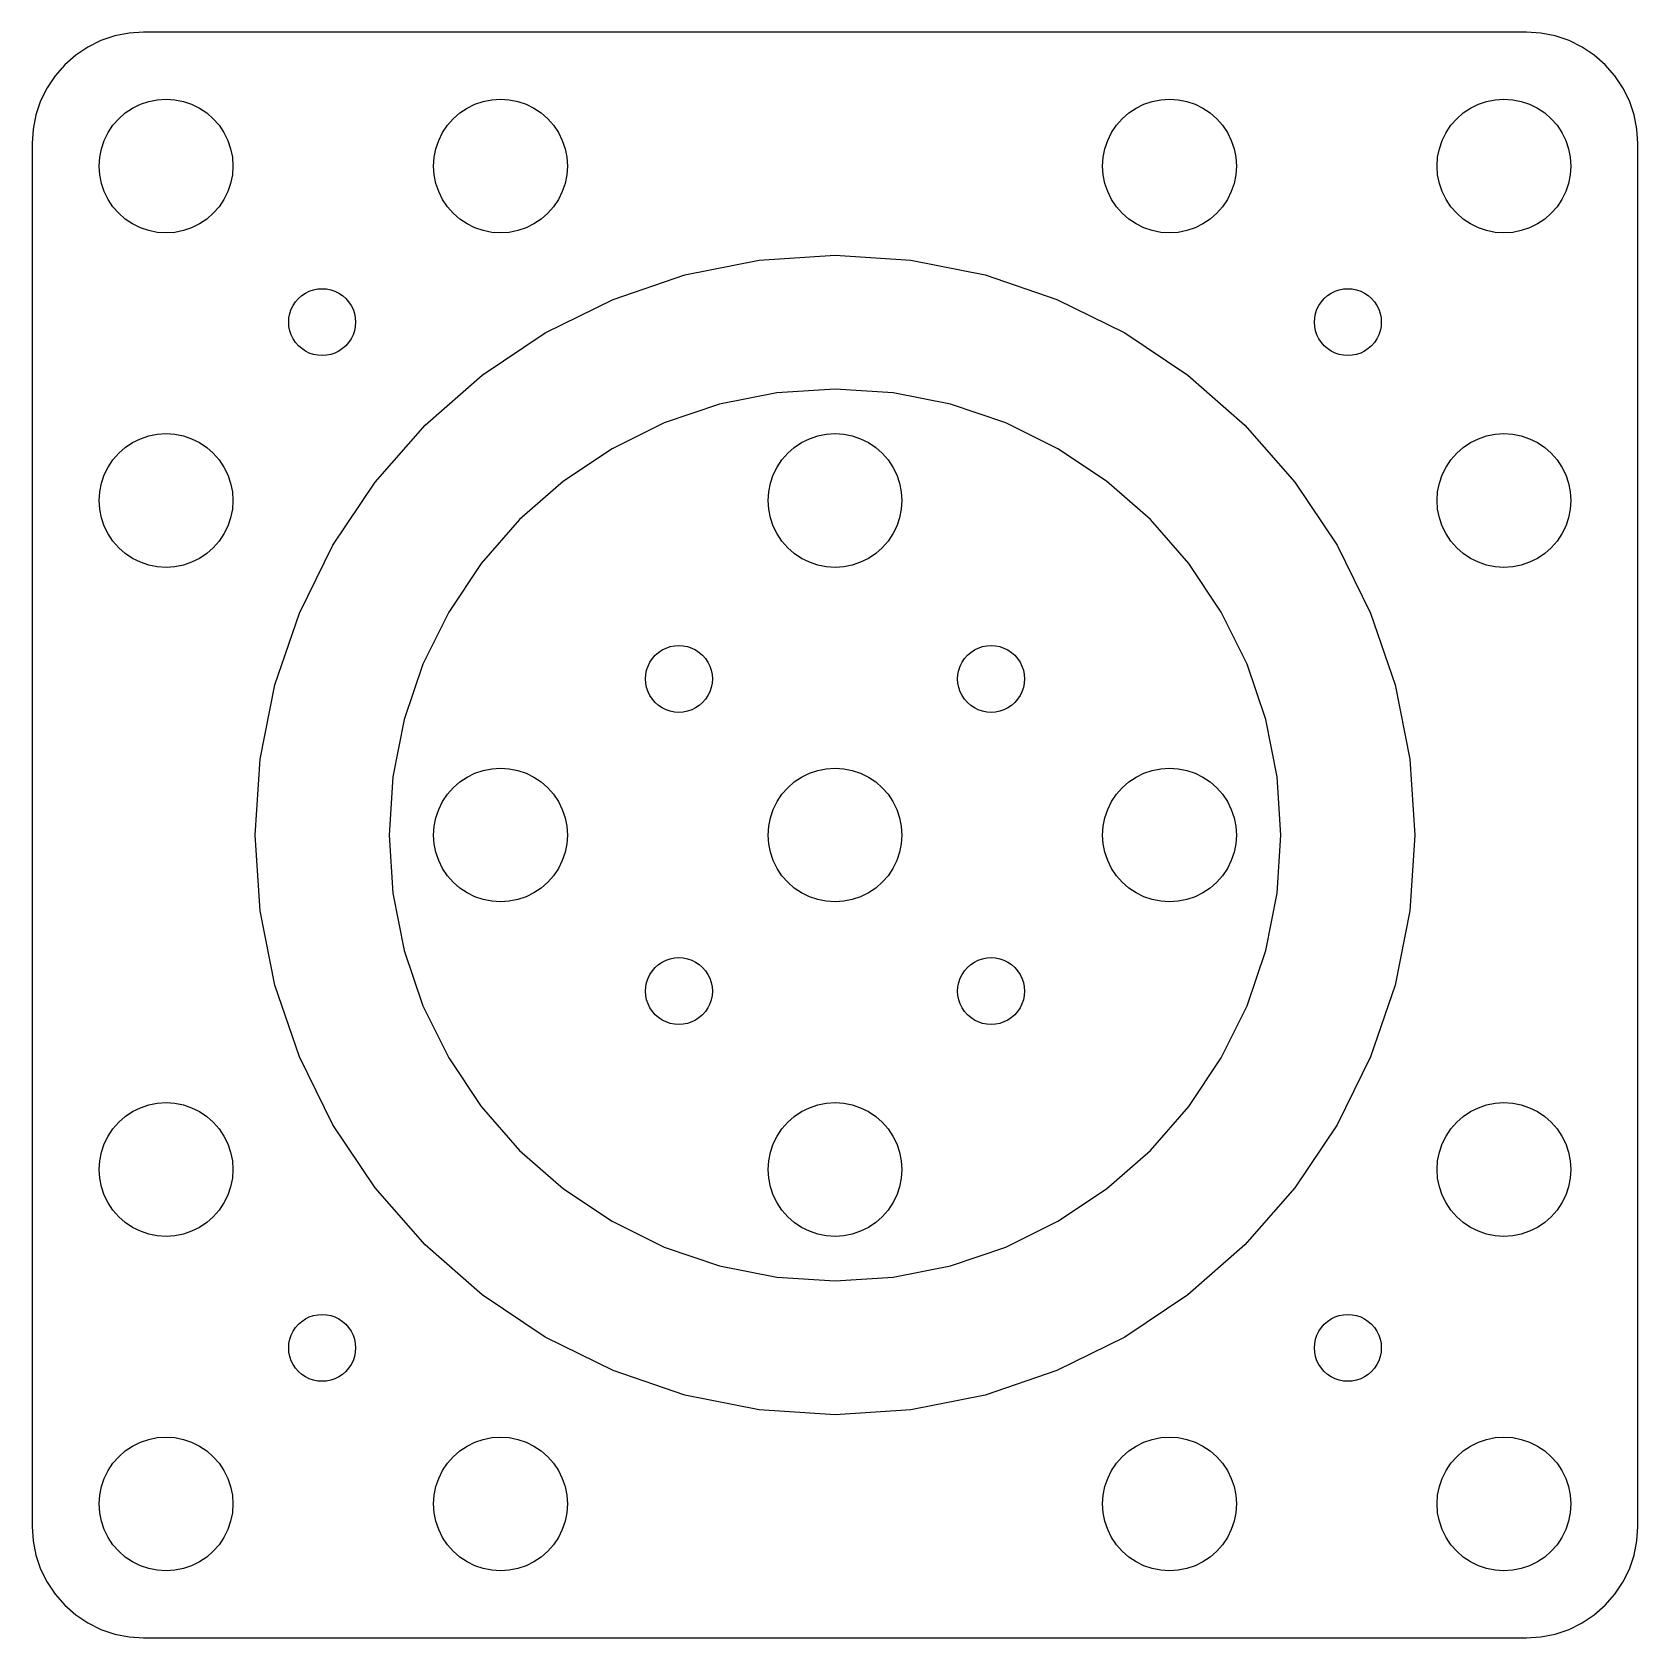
# Model space of a CAD drawing. Header units: metres. Extents: x -36 to 36, y -36 to 36.
import ezdxf

# ---------------------------------------------------------------- set-up
doc = ezdxf.new("R2010")
doc.units = ezdxf.units.M

msp = doc.modelspace()

# ---------------------------------------------------------------- linework, layer by layer
for p, q in [((-31.005, 36.005), (-31.6576, 35.9622)), ((31.005, 36.005), (-31.005, 36.005)), ((31.6576, 35.9622), (31.005, 36.005)), ((-33.505, 35.3351), (-34.0488, 34.9718)), ((-32.9184, 35.6244), (-33.505, 35.3351)), ((-32.2991, 35.8346), (-32.9184, 35.6244)), ((-31.6576, 35.9622), (-32.2991, 35.8346)), ((32.2991, 35.8346), (31.6576, 35.9622)), ((32.9184, 35.6244), (32.2991, 35.8346)), ((33.505, 35.3351), (32.9184, 35.6244)), ((34.0488, 34.9718), (33.505, 35.3351)), ((-34.0488, 34.9718), (-34.5405, 34.5405)), ((34.5405, 34.5405), (34.0488, 34.9718)), ((-34.9718, 34.0488), (-35.3351, 33.505)), ((-34.5405, 34.5405), (-34.9718, 34.0488)), ((34.9718, 34.0488), (34.5405, 34.5405)), ((35.3351, 33.505), (34.9718, 34.0488)), ((-35.3351, 33.505), (-35.6244, 32.9184)), ((35.6244, 32.9184), (35.3351, 33.505)), ((-35.6244, 32.9184), (-35.8346, 32.2991)), ((-31.8263, 32.3801), (-31.5, 32.5981)), ((-31.5, 32.5981), (-31.148, 32.7716)), ((-31.148, 32.7716), (-30.7764, 32.8978)), ((-30.7764, 32.8978), (-30.3916, 32.9743)), ((-30.3916, 32.9743), (-30, 33)), ((-30, 33), (-29.6084, 32.9743)), ((-29.6084, 32.9743), (-29.2235, 32.8978)), ((-29.2235, 32.8978), (-28.8519, 32.7716)), ((-28.8519, 32.7716), (-28.5, 32.5981)), ((-28.5, 32.5981), (-28.1737, 32.3801)), ((-16.8263, 32.3801), (-16.5, 32.5981)), ((-16.5, 32.5981), (-16.148, 32.7716)), ((-16.148, 32.7716), (-15.7764, 32.8978)), ((-15.7764, 32.8978), (-15.3916, 32.9743)), ((-15.3916, 32.9743), (-15, 33)), ((-15, 33), (-14.6084, 32.9743)), ((-14.6084, 32.9743), (-14.2235, 32.8978)), ((-14.2235, 32.8978), (-13.8519, 32.7716)), ((-13.8519, 32.7716), (-13.5, 32.5981)), ((-13.5, 32.5981), (-13.1737, 32.3801)), ((13.1737, 32.3801), (13.5, 32.5981)), ((13.5, 32.5981), (13.8519, 32.7716)), ((13.8519, 32.7716), (14.2235, 32.8978)), ((14.2235, 32.8978), (14.6084, 32.9743)), ((14.6084, 32.9743), (15, 33)), ((15, 33), (15.3916, 32.9743)), ((15.3916, 32.9743), (15.7764, 32.8978)), ((15.7764, 32.8978), (16.148, 32.7716)), ((16.148, 32.7716), (16.5, 32.5981)), ((16.5, 32.5981), (16.8263, 32.3801)), ((28.1737, 32.3801), (28.5, 32.5981)), ((28.5, 32.5981), (28.8519, 32.7716)), ((28.8519, 32.7716), (29.2235, 32.8978)), ((29.2235, 32.8978), (29.6084, 32.9743)), ((29.6084, 32.9743), (30, 33)), ((30, 33), (30.3916, 32.9743)), ((30.3916, 32.9743), (30.7764, 32.8978)), ((30.7764, 32.8978), (31.148, 32.7716)), ((31.148, 32.7716), (31.5, 32.5981)), ((31.5, 32.5981), (31.8263, 32.3801)), ((35.8346, 32.2991), (35.6244, 32.9184)), ((-35.8346, 32.2991), (-35.9622, 31.6576)), ((-32.5981, 31.5), (-32.3801, 31.8263)), ((-32.3801, 31.8263), (-32.1213, 32.1213)), ((-32.1213, 32.1213), (-31.8263, 32.3801)), ((-28.1737, 32.3801), (-27.8787, 32.1213)), ((-27.8787, 32.1213), (-27.6199, 31.8263)), ((-27.6199, 31.8263), (-27.4019, 31.5)), ((-17.5981, 31.5), (-17.3801, 31.8263)), ((-17.3801, 31.8263), (-17.1213, 32.1213)), ((-17.1213, 32.1213), (-16.8263, 32.3801)), ((-13.1737, 32.3801), (-12.8787, 32.1213)), ((-12.8787, 32.1213), (-12.6199, 31.8263)), ((-12.6199, 31.8263), (-12.4019, 31.5)), ((12.4019, 31.5), (12.6199, 31.8263)), ((12.6199, 31.8263), (12.8787, 32.1213)), ((12.8787, 32.1213), (13.1737, 32.3801)), ((16.8263, 32.3801), (17.1213, 32.1213)), ((17.1213, 32.1213), (17.3801, 31.8263)), ((17.3801, 31.8263), (17.5981, 31.5)), ((27.4019, 31.5), (27.6199, 31.8263)), ((27.6199, 31.8263), (27.8787, 32.1213)), ((27.8787, 32.1213), (28.1737, 32.3801)), ((31.8263, 32.3801), (32.1213, 32.1213)), ((32.1213, 32.1213), (32.3801, 31.8263)), ((32.3801, 31.8263), (32.5981, 31.5)), ((35.9622, 31.6576), (35.8346, 32.2991)), ((-35.9622, 31.6576), (-36.005, 31.005)), ((-36.005, 31.005), (-36.005, -31.005)), ((-32.8978, 30.7764), (-32.7716, 31.148)), ((-32.7716, 31.148), (-32.5981, 31.5)), ((-27.4019, 31.5), (-27.2283, 31.148)), ((-27.2283, 31.148), (-27.1022, 30.7764)), ((-17.8978, 30.7764), (-17.7716, 31.148)), ((-17.7716, 31.148), (-17.5981, 31.5)), ((-12.4019, 31.5), (-12.2283, 31.148)), ((-12.2283, 31.148), (-12.1022, 30.7764)), ((12.1022, 30.7764), (12.2283, 31.148)), ((12.2283, 31.148), (12.4019, 31.5)), ((17.5981, 31.5), (17.7716, 31.148)), ((17.7716, 31.148), (17.8978, 30.7764)), ((27.1022, 30.7764), (27.2283, 31.148)), ((27.2283, 31.148), (27.4019, 31.5)), ((32.5981, 31.5), (32.7716, 31.148)), ((32.7716, 31.148), (32.8978, 30.7764)), ((36.005, 31.005), (35.9622, 31.6576)), ((36.005, -31.005), (36.005, 31.005)), ((-33, 30), (-32.9743, 30.3916)), ((-32.9743, 30.3916), (-32.8978, 30.7764)), ((-27.1022, 30.7764), (-27.0257, 30.3916)), ((-27.0257, 30.3916), (-27, 30)), ((-18, 30), (-17.9743, 30.3916)), ((-17.9743, 30.3916), (-17.8978, 30.7764)), ((-12.1022, 30.7764), (-12.0257, 30.3916)), ((-12.0257, 30.3916), (-12, 30)), ((12, 30), (12.0257, 30.3916)), ((12.0257, 30.3916), (12.1022, 30.7764)), ((17.8978, 30.7764), (17.9743, 30.3916)), ((17.9743, 30.3916), (18, 30)), ((27, 30), (27.0257, 30.3916)), ((27.0257, 30.3916), (27.1022, 30.7764)), ((32.8978, 30.7764), (32.9743, 30.3916)), ((32.9743, 30.3916), (33, 30)), ((-32.9743, 29.6084), (-33, 30)), ((-32.8978, 29.2235), (-32.9743, 29.6084)), ((-27.0257, 29.6084), (-27.1022, 29.2235)), ((-27, 30), (-27.0257, 29.6084)), ((-17.9743, 29.6084), (-18, 30)), ((-17.8978, 29.2235), (-17.9743, 29.6084)), ((-12.0257, 29.6084), (-12.1022, 29.2235)), ((-12, 30), (-12.0257, 29.6084)), ((12.0257, 29.6084), (12, 30)), ((12.1022, 29.2235), (12.0257, 29.6084)), ((17.9743, 29.6084), (17.8978, 29.2235)), ((18, 30), (17.9743, 29.6084)), ((27.0257, 29.6084), (27, 30)), ((27.1022, 29.2235), (27.0257, 29.6084)), ((32.9743, 29.6084), (32.8978, 29.2235)), ((33, 30), (32.9743, 29.6084)), ((-32.7716, 28.8519), (-32.8978, 29.2235)), ((-32.5981, 28.5), (-32.7716, 28.8519)), ((-27.2283, 28.8519), (-27.4019, 28.5)), ((-27.1022, 29.2235), (-27.2283, 28.8519)), ((-17.7716, 28.8519), (-17.8978, 29.2235)), ((-17.5981, 28.5), (-17.7716, 28.8519)), ((-12.2283, 28.8519), (-12.4019, 28.5)), ((-12.1022, 29.2235), (-12.2283, 28.8519)), ((12.2283, 28.8519), (12.1022, 29.2235)), ((12.4019, 28.5), (12.2283, 28.8519)), ((17.7716, 28.8519), (17.5981, 28.5)), ((17.8978, 29.2235), (17.7716, 28.8519)), ((27.2283, 28.8519), (27.1022, 29.2235)), ((27.4019, 28.5), (27.2283, 28.8519)), ((32.7716, 28.8519), (32.5981, 28.5)), ((32.8978, 29.2235), (32.7716, 28.8519)), ((-32.3801, 28.1737), (-32.5981, 28.5)), ((-32.1213, 27.8787), (-32.3801, 28.1737)), ((-27.6199, 28.1737), (-27.8787, 27.8787)), ((-27.4019, 28.5), (-27.6199, 28.1737)), ((-17.3801, 28.1737), (-17.5981, 28.5)), ((-17.1213, 27.8787), (-17.3801, 28.1737)), ((-12.6199, 28.1737), (-12.8787, 27.8787)), ((-12.4019, 28.5), (-12.6199, 28.1737)), ((12.6199, 28.1737), (12.4019, 28.5)), ((12.8787, 27.8787), (12.6199, 28.1737)), ((17.3801, 28.1737), (17.1213, 27.8787)), ((17.5981, 28.5), (17.3801, 28.1737)), ((27.6199, 28.1737), (27.4019, 28.5)), ((27.8787, 27.8787), (27.6199, 28.1737)), ((32.3801, 28.1737), (32.1213, 27.8787)), ((32.5981, 28.5), (32.3801, 28.1737)), ((-31.8263, 27.6199), (-32.1213, 27.8787)), ((-31.5, 27.4019), (-31.8263, 27.6199)), ((-31.148, 27.2283), (-31.5, 27.4019)), ((-28.5, 27.4019), (-28.8519, 27.2283)), ((-28.1737, 27.6199), (-28.5, 27.4019)), ((-27.8787, 27.8787), (-28.1737, 27.6199)), ((-16.8263, 27.6199), (-17.1213, 27.8787)), ((-16.5, 27.4019), (-16.8263, 27.6199)), ((-16.148, 27.2283), (-16.5, 27.4019)), ((-13.5, 27.4019), (-13.8519, 27.2283)), ((-13.1737, 27.6199), (-13.5, 27.4019)), ((-12.8787, 27.8787), (-13.1737, 27.6199)), ((13.1737, 27.6199), (12.8787, 27.8787)), ((13.5, 27.4019), (13.1737, 27.6199)), ((13.8519, 27.2283), (13.5, 27.4019)), ((16.5, 27.4019), (16.148, 27.2283)), ((16.8263, 27.6199), (16.5, 27.4019)), ((17.1213, 27.8787), (16.8263, 27.6199)), ((28.1737, 27.6199), (27.8787, 27.8787)), ((28.5, 27.4019), (28.1737, 27.6199)), ((28.8519, 27.2283), (28.5, 27.4019)), ((31.5, 27.4019), (31.148, 27.2283)), ((31.8263, 27.6199), (31.5, 27.4019)), ((32.1213, 27.8787), (31.8263, 27.6199)), ((-30.7764, 27.1022), (-31.148, 27.2283)), ((-30.3916, 27.0257), (-30.7764, 27.1022)), ((-30, 27), (-30.3916, 27.0257)), ((-29.6084, 27.0257), (-30, 27)), ((-29.2235, 27.1022), (-29.6084, 27.0257)), ((-28.8519, 27.2283), (-29.2235, 27.1022)), ((-15.7764, 27.1022), (-16.148, 27.2283)), ((-15.3916, 27.0257), (-15.7764, 27.1022)), ((-15, 27), (-15.3916, 27.0257)), ((-14.6084, 27.0257), (-15, 27)), ((-14.2235, 27.1022), (-14.6084, 27.0257)), ((-13.8519, 27.2283), (-14.2235, 27.1022)), ((14.2235, 27.1022), (13.8519, 27.2283)), ((14.6084, 27.0257), (14.2235, 27.1022)), ((15, 27), (14.6084, 27.0257)), ((15.3916, 27.0257), (15, 27)), ((15.7764, 27.1022), (15.3916, 27.0257)), ((16.148, 27.2283), (15.7764, 27.1022)), ((29.2235, 27.1022), (28.8519, 27.2283)), ((29.6084, 27.0257), (29.2235, 27.1022)), ((30, 27), (29.6084, 27.0257)), ((30.3916, 27.0257), (30, 27)), ((30.7764, 27.1022), (30.3916, 27.0257)), ((31.148, 27.2283), (30.7764, 27.1022)), ((-3.39368, 25.7776), (0, 26)), ((0, 26), (3.39368, 25.7776)), ((-6.72929, 25.1141), (-3.39368, 25.7776)), ((3.39368, 25.7776), (6.72929, 25.1141)), ((-23.3882, 24.4489), (-23.1958, 24.4872)), ((-23.1958, 24.4872), (-23, 24.5)), ((-23, 24.5), (-22.8042, 24.4872)), ((-22.8042, 24.4872), (-22.6118, 24.4489)), ((-9.94977, 24.0209), (-6.72929, 25.1141)), ((6.72929, 25.1141), (9.94977, 24.0209)), ((22.6118, 24.4489), (22.8042, 24.4872)), ((22.8042, 24.4872), (23, 24.5)), ((23, 24.5), (23.1958, 24.4872)), ((23.1958, 24.4872), (23.3882, 24.4489)), ((-24.299, 23.75), (-24.19, 23.9131)), ((-24.19, 23.9131), (-24.0607, 24.0607)), ((-24.0607, 24.0607), (-23.9131, 24.19)), ((-23.9131, 24.19), (-23.75, 24.299)), ((-23.75, 24.299), (-23.574, 24.3858)), ((-23.574, 24.3858), (-23.3882, 24.4489)), ((-22.6118, 24.4489), (-22.426, 24.3858)), ((-22.426, 24.3858), (-22.25, 24.299)), ((-22.25, 24.299), (-22.0869, 24.19)), ((-22.0869, 24.19), (-21.9393, 24.0607)), ((-21.9393, 24.0607), (-21.81, 23.9131)), ((-21.81, 23.9131), (-21.701, 23.75)), ((-13, 22.5166), (-9.94977, 24.0209)), ((9.94977, 24.0209), (13, 22.5166)), ((21.701, 23.75), (21.81, 23.9131)), ((21.81, 23.9131), (21.9393, 24.0607)), ((21.9393, 24.0607), (22.0869, 24.19)), ((22.0869, 24.19), (22.25, 24.299)), ((22.25, 24.299), (22.426, 24.3858)), ((22.426, 24.3858), (22.6118, 24.4489)), ((23.3882, 24.4489), (23.574, 24.3858)), ((23.574, 24.3858), (23.75, 24.299)), ((23.75, 24.299), (23.9131, 24.19)), ((23.9131, 24.19), (24.0607, 24.0607)), ((24.0607, 24.0607), (24.19, 23.9131)), ((24.19, 23.9131), (24.299, 23.75)), ((-24.5, 23), (-24.4872, 23.1958)), ((-24.4872, 23.1958), (-24.4489, 23.3882)), ((-24.4489, 23.3882), (-24.3858, 23.574)), ((-24.3858, 23.574), (-24.299, 23.75)), ((-21.701, 23.75), (-21.6142, 23.574)), ((-21.6142, 23.574), (-21.5511, 23.3882)), ((-21.5511, 23.3882), (-21.5128, 23.1958)), ((-21.5128, 23.1958), (-21.5, 23)), ((21.5, 23), (21.5128, 23.1958)), ((21.5128, 23.1958), (21.5511, 23.3882)), ((21.5511, 23.3882), (21.6142, 23.574)), ((21.6142, 23.574), (21.701, 23.75)), ((24.299, 23.75), (24.3858, 23.574)), ((24.3858, 23.574), (24.4489, 23.3882)), ((24.4489, 23.3882), (24.4872, 23.1958)), ((24.4872, 23.1958), (24.5, 23)), ((-24.4872, 22.8042), (-24.5, 23)), ((-24.4489, 22.6118), (-24.4872, 22.8042)), ((-24.3858, 22.426), (-24.4489, 22.6118)), ((-24.299, 22.25), (-24.3858, 22.426)), ((-21.6142, 22.426), (-21.701, 22.25)), ((-21.5511, 22.6118), (-21.6142, 22.426)), ((-21.5128, 22.8042), (-21.5511, 22.6118)), ((-21.5, 23), (-21.5128, 22.8042)), ((-15.8278, 20.6272), (-13, 22.5166)), ((13, 22.5166), (15.8278, 20.6272)), ((21.5128, 22.8042), (21.5, 23)), ((21.5511, 22.6118), (21.5128, 22.8042)), ((21.6142, 22.426), (21.5511, 22.6118)), ((21.701, 22.25), (21.6142, 22.426)), ((24.3858, 22.426), (24.299, 22.25)), ((24.4489, 22.6118), (24.3858, 22.426)), ((24.4872, 22.8042), (24.4489, 22.6118)), ((24.5, 23), (24.4872, 22.8042)), ((-24.19, 22.0869), (-24.299, 22.25)), ((-24.0607, 21.9393), (-24.19, 22.0869)), ((-23.9131, 21.81), (-24.0607, 21.9393)), ((-23.75, 21.701), (-23.9131, 21.81)), ((-23.574, 21.6142), (-23.75, 21.701)), ((-23.3882, 21.5511), (-23.574, 21.6142)), ((-22.426, 21.6142), (-22.6118, 21.5511)), ((-22.25, 21.701), (-22.426, 21.6142)), ((-22.0869, 21.81), (-22.25, 21.701)), ((-21.9393, 21.9393), (-22.0869, 21.81)), ((-21.81, 22.0869), (-21.9393, 21.9393)), ((-21.701, 22.25), (-21.81, 22.0869)), ((21.81, 22.0869), (21.701, 22.25)), ((21.9393, 21.9393), (21.81, 22.0869)), ((22.0869, 21.81), (21.9393, 21.9393)), ((22.25, 21.701), (22.0869, 21.81)), ((22.426, 21.6142), (22.25, 21.701)), ((22.6118, 21.5511), (22.426, 21.6142)), ((23.574, 21.6142), (23.3882, 21.5511)), ((23.75, 21.701), (23.574, 21.6142)), ((23.9131, 21.81), (23.75, 21.701)), ((24.0607, 21.9393), (23.9131, 21.81)), ((24.19, 22.0869), (24.0607, 21.9393)), ((24.299, 22.25), (24.19, 22.0869)), ((-23.1958, 21.5128), (-23.3882, 21.5511)), ((-23, 21.5), (-23.1958, 21.5128)), ((-22.8042, 21.5128), (-23, 21.5)), ((-22.6118, 21.5511), (-22.8042, 21.5128)), ((22.8042, 21.5128), (22.6118, 21.5511)), ((23, 21.5), (22.8042, 21.5128)), ((23.1958, 21.5128), (23, 21.5)), ((23.3882, 21.5511), (23.1958, 21.5128)), ((-18.3848, 18.3848), (-15.8278, 20.6272)), ((15.8278, 20.6272), (18.3848, 18.3848)), ((-2.61052, 19.8289), (-5.17638, 19.3185)), ((0, 20), (-2.61052, 19.8289)), ((2.61052, 19.8289), (0, 20)), ((5.17638, 19.3185), (2.61052, 19.8289)), ((-5.17638, 19.3185), (-7.65366, 18.4776)), ((7.65366, 18.4776), (5.17638, 19.3185)), ((-20.6272, 15.8278), (-18.3848, 18.3848)), ((-7.65366, 18.4776), (-10, 17.3205)), ((10, 17.3205), (7.65366, 18.4776)), ((18.3848, 18.3848), (20.6272, 15.8278)), ((-32.1213, 17.1213), (-31.8263, 17.3801)), ((-31.8263, 17.3801), (-31.5, 17.5981)), ((-31.5, 17.5981), (-31.148, 17.7716)), ((-31.148, 17.7716), (-30.7764, 17.8978)), ((-30.7764, 17.8978), (-30.3916, 17.9743)), ((-30.3916, 17.9743), (-30, 18)), ((-30, 18), (-29.6084, 17.9743)), ((-29.6084, 17.9743), (-29.2235, 17.8978)), ((-29.2235, 17.8978), (-28.8519, 17.7716)), ((-28.8519, 17.7716), (-28.5, 17.5981)), ((-28.5, 17.5981), (-28.1737, 17.3801)), ((-28.1737, 17.3801), (-27.8787, 17.1213)), ((-10, 17.3205), (-12.1752, 15.8671)), ((-2.12131, 17.1213), (-1.82628, 17.3801)), ((-1.82628, 17.3801), (-1.5, 17.5981)), ((-1.5, 17.5981), (-1.14804, 17.7716)), ((-1.14804, 17.7716), (-0.77644, 17.8978)), ((-0.77644, 17.8978), (-0.39157, 17.9743)), ((-0.39157, 17.9743), (0, 18)), ((0, 18), (0.39157, 17.9743)), ((0.39157, 17.9743), (0.77644, 17.8978)), ((0.77644, 17.8978), (1.14804, 17.7716)), ((1.14804, 17.7716), (1.5, 17.5981)), ((1.5, 17.5981), (1.82628, 17.3801)), ((1.82628, 17.3801), (2.12131, 17.1213)), ((12.1752, 15.8671), (10, 17.3205)), ((27.8787, 17.1213), (28.1737, 17.3801)), ((28.1737, 17.3801), (28.5, 17.5981)), ((28.5, 17.5981), (28.8519, 17.7716)), ((28.8519, 17.7716), (29.2235, 17.8978)), ((29.2235, 17.8978), (29.6084, 17.9743)), ((29.6084, 17.9743), (30, 18)), ((30, 18), (30.3916, 17.9743)), ((30.3916, 17.9743), (30.7764, 17.8978)), ((30.7764, 17.8978), (31.148, 17.7716)), ((31.148, 17.7716), (31.5, 17.5981)), ((31.5, 17.5981), (31.8263, 17.3801)), ((31.8263, 17.3801), (32.1213, 17.1213)), ((-32.5981, 16.5), (-32.3801, 16.8263)), ((-32.3801, 16.8263), (-32.1213, 17.1213)), ((-27.8787, 17.1213), (-27.6199, 16.8263)), ((-27.6199, 16.8263), (-27.4019, 16.5)), ((-2.59807, 16.5), (-2.38005, 16.8263)), ((-2.38005, 16.8263), (-2.12131, 17.1213)), ((2.12131, 17.1213), (2.38005, 16.8263)), ((2.38005, 16.8263), (2.59807, 16.5)), ((27.4019, 16.5), (27.6199, 16.8263)), ((27.6199, 16.8263), (27.8787, 17.1213)), ((32.1213, 17.1213), (32.3801, 16.8263)), ((32.3801, 16.8263), (32.5981, 16.5)), ((-32.8978, 15.7764), (-32.7716, 16.148)), ((-32.7716, 16.148), (-32.5981, 16.5)), ((-27.4019, 16.5), (-27.2283, 16.148)), ((-27.2283, 16.148), (-27.1022, 15.7764)), ((-12.1752, 15.8671), (-14.1421, 14.1421)), ((-2.89777, 15.7764), (-2.77164, 16.148)), ((-2.77164, 16.148), (-2.59807, 16.5)), ((2.59807, 16.5), (2.77164, 16.148)), ((2.77164, 16.148), (2.89777, 15.7764)), ((14.1421, 14.1421), (12.1752, 15.8671)), ((27.1022, 15.7764), (27.2283, 16.148)), ((27.2283, 16.148), (27.4019, 16.5)), ((32.5981, 16.5), (32.7716, 16.148)), ((32.7716, 16.148), (32.8978, 15.7764)), ((-33, 15), (-32.9743, 15.3916)), ((-32.9743, 15.3916), (-32.8978, 15.7764)), ((-27.1022, 15.7764), (-27.0257, 15.3916)), ((-27.0257, 15.3916), (-27, 15)), ((-22.5166, 13), (-20.6272, 15.8278)), ((-3, 15), (-2.97432, 15.3916)), ((-2.97432, 15.3916), (-2.89777, 15.7764)), ((2.89777, 15.7764), (2.97432, 15.3916)), ((2.97432, 15.3916), (3, 15)), ((20.6272, 15.8278), (22.5166, 13)), ((27, 15), (27.0257, 15.3916)), ((27.0257, 15.3916), (27.1022, 15.7764)), ((32.8978, 15.7764), (32.9743, 15.3916)), ((32.9743, 15.3916), (33, 15)), ((-32.9743, 14.6084), (-33, 15)), ((-32.8978, 14.2235), (-32.9743, 14.6084)), ((-27.0257, 14.6084), (-27.1022, 14.2235)), ((-27, 15), (-27.0257, 14.6084)), ((-2.97432, 14.6084), (-3, 15)), ((-2.89777, 14.2235), (-2.97432, 14.6084)), ((2.97432, 14.6084), (2.89777, 14.2235)), ((3, 15), (2.97432, 14.6084)), ((27.0257, 14.6084), (27, 15)), ((27.1022, 14.2235), (27.0257, 14.6084)), ((32.9743, 14.6084), (32.8978, 14.2235)), ((33, 15), (32.9743, 14.6084)), ((-32.7716, 13.8519), (-32.8978, 14.2235)), ((-32.5981, 13.5), (-32.7716, 13.8519)), ((-27.2283, 13.8519), (-27.4019, 13.5)), ((-27.1022, 14.2235), (-27.2283, 13.8519)), ((-14.1421, 14.1421), (-15.8671, 12.1752)), ((-2.77164, 13.8519), (-2.89777, 14.2235)), ((-2.59807, 13.5), (-2.77164, 13.8519)), ((2.77164, 13.8519), (2.59807, 13.5)), ((2.89777, 14.2235), (2.77164, 13.8519)), ((15.8671, 12.1752), (14.1421, 14.1421)), ((27.2283, 13.8519), (27.1022, 14.2235)), ((27.4019, 13.5), (27.2283, 13.8519)), ((32.7716, 13.8519), (32.5981, 13.5)), ((32.8978, 14.2235), (32.7716, 13.8519)), ((-32.3801, 13.1737), (-32.5981, 13.5)), ((-32.1213, 12.8787), (-32.3801, 13.1737)), ((-27.6199, 13.1737), (-27.8787, 12.8787)), ((-27.4019, 13.5), (-27.6199, 13.1737)), ((-24.0209, 9.94977), (-22.5166, 13)), ((-2.38005, 13.1737), (-2.59807, 13.5)), ((-2.12131, 12.8787), (-2.38005, 13.1737)), ((2.38005, 13.1737), (2.12131, 12.8787)), ((2.59807, 13.5), (2.38005, 13.1737)), ((22.5166, 13), (24.0209, 9.94977)), ((27.6199, 13.1737), (27.4019, 13.5)), ((27.8787, 12.8787), (27.6199, 13.1737)), ((32.3801, 13.1737), (32.1213, 12.8787)), ((32.5981, 13.5), (32.3801, 13.1737)), ((-31.8263, 12.6199), (-32.1213, 12.8787)), ((-31.5, 12.4019), (-31.8263, 12.6199)), ((-31.148, 12.2283), (-31.5, 12.4019)), ((-28.5, 12.4019), (-28.8519, 12.2283)), ((-28.1737, 12.6199), (-28.5, 12.4019)), ((-27.8787, 12.8787), (-28.1737, 12.6199)), ((-1.82628, 12.6199), (-2.12131, 12.8787)), ((-1.5, 12.4019), (-1.82628, 12.6199)), ((-1.14804, 12.2283), (-1.5, 12.4019)), ((1.5, 12.4019), (1.14804, 12.2283)), ((1.82628, 12.6199), (1.5, 12.4019)), ((2.12131, 12.8787), (1.82628, 12.6199)), ((28.1737, 12.6199), (27.8787, 12.8787)), ((28.5, 12.4019), (28.1737, 12.6199)), ((28.8519, 12.2283), (28.5, 12.4019)), ((31.5, 12.4019), (31.148, 12.2283)), ((31.8263, 12.6199), (31.5, 12.4019)), ((32.1213, 12.8787), (31.8263, 12.6199)), ((-30.7764, 12.1022), (-31.148, 12.2283)), ((-30.3916, 12.0257), (-30.7764, 12.1022)), ((-30, 12), (-30.3916, 12.0257)), ((-29.6084, 12.0257), (-30, 12)), ((-29.2235, 12.1022), (-29.6084, 12.0257)), ((-28.8519, 12.2283), (-29.2235, 12.1022)), ((-15.8671, 12.1752), (-17.3205, 10)), ((-0.77644, 12.1022), (-1.14804, 12.2283)), ((-0.39157, 12.0257), (-0.77644, 12.1022)), ((0, 12), (-0.39157, 12.0257)), ((0.39157, 12.0257), (0, 12)), ((0.77644, 12.1022), (0.39157, 12.0257)), ((1.14804, 12.2283), (0.77644, 12.1022)), ((17.3205, 10), (15.8671, 12.1752)), ((29.2235, 12.1022), (28.8519, 12.2283)), ((29.6084, 12.0257), (29.2235, 12.1022)), ((30, 12), (29.6084, 12.0257)), ((30.3916, 12.0257), (30, 12)), ((30.7764, 12.1022), (30.3916, 12.0257)), ((31.148, 12.2283), (30.7764, 12.1022)), ((-25.1141, 6.72929), (-24.0209, 9.94977)), ((-17.3205, 10), (-18.4776, 7.65366)), ((18.4776, 7.65366), (17.3205, 10)), ((24.0209, 9.94977), (25.1141, 6.72929)), ((-8.19002, 7.91313), (-8.06065, 8.06065)), ((-8.06065, 8.06065), (-7.91313, 8.19002)), ((-7.91313, 8.19002), (-7.75, 8.29903)), ((-7.75, 8.29903), (-7.57402, 8.38582)), ((-7.57402, 8.38582), (-7.38821, 8.44888)), ((-7.38821, 8.44888), (-7.19579, 8.48715)), ((-7.19579, 8.48715), (-7, 8.5)), ((-7, 8.5), (-6.8042, 8.48715)), ((-6.8042, 8.48715), (-6.61177, 8.44888)), ((-6.61177, 8.44888), (-6.42596, 8.38582)), ((-6.42596, 8.38582), (-6.25, 8.29903)), ((-6.25, 8.29903), (-6.08685, 8.19002)), ((-6.08685, 8.19002), (-5.93933, 8.06065)), ((-5.93933, 8.06065), (-5.80997, 7.91313)), ((5.80997, 7.91313), (5.93933, 8.06065)), ((5.93933, 8.06065), (6.08685, 8.19002)), ((6.08685, 8.19002), (6.25, 8.29903)), ((6.25, 8.29903), (6.42596, 8.38582)), ((6.42596, 8.38582), (6.61177, 8.44888)), ((6.61177, 8.44888), (6.8042, 8.48715)), ((6.8042, 8.48715), (7, 8.5)), ((7, 8.5), (7.19579, 8.48715)), ((7.19579, 8.48715), (7.38821, 8.44888)), ((7.38821, 8.44888), (7.57402, 8.38582)), ((7.57402, 8.38582), (7.75, 8.29903)), ((7.75, 8.29903), (7.91313, 8.19002)), ((7.91313, 8.19002), (8.06065, 8.06065)), ((8.06065, 8.06065), (8.19002, 7.91313)), ((-18.4776, 7.65366), (-19.3185, 5.17638)), ((-8.48715, 7.19579), (-8.44888, 7.38821)), ((-8.44888, 7.38821), (-8.38582, 7.57402)), ((-8.38582, 7.57402), (-8.29903, 7.75)), ((-8.29903, 7.75), (-8.19002, 7.91313)), ((-5.80997, 7.91313), (-5.70096, 7.75)), ((-5.70096, 7.75), (-5.61417, 7.57402)), ((-5.61417, 7.57402), (-5.5511, 7.38821)), ((-5.5511, 7.38821), (-5.51283, 7.19579)), ((5.51283, 7.19579), (5.5511, 7.38821)), ((5.5511, 7.38821), (5.61417, 7.57402)), ((5.61417, 7.57402), (5.70096, 7.75)), ((5.70096, 7.75), (5.80997, 7.91313)), ((8.19002, 7.91313), (8.29903, 7.75)), ((8.29903, 7.75), (8.38582, 7.57402)), ((8.38582, 7.57402), (8.44888, 7.38821)), ((8.44888, 7.38821), (8.48715, 7.19579)), ((19.3185, 5.17638), (18.4776, 7.65366)), ((-25.7776, 3.39368), (-25.1141, 6.72929)), ((-8.5, 7), (-8.48715, 7.19579)), ((-8.48715, 6.8042), (-8.5, 7)), ((-8.44888, 6.61177), (-8.48715, 6.8042)), ((-8.38582, 6.42596), (-8.44888, 6.61177)), ((-5.5511, 6.61177), (-5.61417, 6.42596)), ((-5.51283, 6.8042), (-5.5511, 6.61177)), ((-5.51283, 7.19579), (-5.5, 7)), ((-5.5, 7), (-5.51283, 6.8042)), ((5.5, 7), (5.51283, 7.19579)), ((5.51283, 6.8042), (5.5, 7)), ((5.5511, 6.61177), (5.51283, 6.8042)), ((5.61417, 6.42596), (5.5511, 6.61177)), ((8.44888, 6.61177), (8.38582, 6.42596)), ((8.48715, 6.8042), (8.44888, 6.61177)), ((8.48715, 7.19579), (8.5, 7)), ((8.5, 7), (8.48715, 6.8042)), ((25.1141, 6.72929), (25.7776, 3.39368)), ((-8.29903, 6.25), (-8.38582, 6.42596)), ((-8.19002, 6.08685), (-8.29903, 6.25)), ((-8.06065, 5.93933), (-8.19002, 6.08685)), ((-7.91313, 5.80997), (-8.06065, 5.93933)), ((-7.75, 5.70096), (-7.91313, 5.80997)), ((-6.08685, 5.80997), (-6.25, 5.70096)), ((-5.93933, 5.93933), (-6.08685, 5.80997)), ((-5.80997, 6.08685), (-5.93933, 5.93933)), ((-5.70096, 6.25), (-5.80997, 6.08685)), ((-5.61417, 6.42596), (-5.70096, 6.25)), ((5.70096, 6.25), (5.61417, 6.42596)), ((5.80997, 6.08685), (5.70096, 6.25)), ((5.93933, 5.93933), (5.80997, 6.08685)), ((6.08685, 5.80997), (5.93933, 5.93933)), ((6.25, 5.70096), (6.08685, 5.80997)), ((7.91313, 5.80997), (7.75, 5.70096)), ((8.06065, 5.93933), (7.91313, 5.80997)), ((8.19002, 6.08685), (8.06065, 5.93933)), ((8.29903, 6.25), (8.19002, 6.08685)), ((8.38582, 6.42596), (8.29903, 6.25)), ((-19.3185, 5.17638), (-19.8289, 2.61052)), ((-7.57402, 5.61417), (-7.75, 5.70096)), ((-7.38821, 5.5511), (-7.57402, 5.61417)), ((-7.19579, 5.51283), (-7.38821, 5.5511)), ((-7, 5.5), (-7.19579, 5.51283)), ((-6.8042, 5.51283), (-7, 5.5)), ((-6.61177, 5.5511), (-6.8042, 5.51283)), ((-6.42596, 5.61417), (-6.61177, 5.5511)), ((-6.25, 5.70096), (-6.42596, 5.61417)), ((6.42596, 5.61417), (6.25, 5.70096)), ((6.61177, 5.5511), (6.42596, 5.61417)), ((6.8042, 5.51283), (6.61177, 5.5511)), ((7, 5.5), (6.8042, 5.51283)), ((7.19579, 5.51283), (7, 5.5)), ((7.38821, 5.5511), (7.19579, 5.51283)), ((7.57402, 5.61417), (7.38821, 5.5511)), ((7.75, 5.70096), (7.57402, 5.61417)), ((19.8289, 2.61052), (19.3185, 5.17638)), ((-26, 0), (-25.7776, 3.39368)), ((-16.148, 2.77164), (-15.7764, 2.89777)), ((-15.7764, 2.89777), (-15.3916, 2.97432)), ((-15.3916, 2.97432), (-15, 3)), ((-15, 3), (-14.6084, 2.97432)), ((-14.6084, 2.97432), (-14.2235, 2.89777)), ((-14.2235, 2.89777), (-13.8519, 2.77164)), ((-1.14804, 2.77164), (-0.77644, 2.89777)), ((-0.77644, 2.89777), (-0.39157, 2.97432)), ((-0.39157, 2.97432), (0, 3)), ((0, 3), (0.39157, 2.97432)), ((0.39157, 2.97432), (0.77644, 2.89777)), ((0.77644, 2.89777), (1.14804, 2.77164)), ((13.8519, 2.77164), (14.2235, 2.89777)), ((14.2235, 2.89777), (14.6084, 2.97432)), ((14.6084, 2.97432), (15, 3)), ((15, 3), (15.3916, 2.97432)), ((15.3916, 2.97432), (15.7764, 2.89777)), ((15.7764, 2.89777), (16.148, 2.77164)), ((25.7776, 3.39368), (26, 0)), ((-19.8289, 2.61052), (-20, 0)), ((-17.1213, 2.12131), (-16.8263, 2.38005)), ((-16.8263, 2.38005), (-16.5, 2.59807)), ((-16.5, 2.59807), (-16.148, 2.77164)), ((-13.8519, 2.77164), (-13.5, 2.59807)), ((-13.5, 2.59807), (-13.1737, 2.38005)), ((-13.1737, 2.38005), (-12.8787, 2.12131)), ((-2.12131, 2.12131), (-1.82628, 2.38005)), ((-1.82628, 2.38005), (-1.5, 2.59807)), ((-1.5, 2.59807), (-1.14804, 2.77164)), ((1.14804, 2.77164), (1.5, 2.59807)), ((1.5, 2.59807), (1.82628, 2.38005)), ((1.82628, 2.38005), (2.12131, 2.12131)), ((12.8787, 2.12131), (13.1737, 2.38005)), ((13.1737, 2.38005), (13.5, 2.59807)), ((13.5, 2.59807), (13.8519, 2.77164)), ((16.148, 2.77164), (16.5, 2.59807)), ((16.5, 2.59807), (16.8263, 2.38005)), ((16.8263, 2.38005), (17.1213, 2.12131)), ((20, 0), (19.8289, 2.61052)), ((-17.7716, 1.14804), (-17.5981, 1.5)), ((-17.5981, 1.5), (-17.3801, 1.82628)), ((-17.3801, 1.82628), (-17.1213, 2.12131)), ((-12.8787, 2.12131), (-12.6199, 1.82628)), ((-12.6199, 1.82628), (-12.4019, 1.5)), ((-12.4019, 1.5), (-12.2283, 1.14804)), ((-2.77164, 1.14804), (-2.59807, 1.5)), ((-2.59807, 1.5), (-2.38005, 1.82628)), ((-2.38005, 1.82628), (-2.12131, 2.12131)), ((2.12131, 2.12131), (2.38005, 1.82628)), ((2.38005, 1.82628), (2.59807, 1.5)), ((2.59807, 1.5), (2.77164, 1.14804)), ((12.2283, 1.14804), (12.4019, 1.5)), ((12.4019, 1.5), (12.6199, 1.82628)), ((12.6199, 1.82628), (12.8787, 2.12131)), ((17.1213, 2.12131), (17.3801, 1.82628)), ((17.3801, 1.82628), (17.5981, 1.5)), ((17.5981, 1.5), (17.7716, 1.14804)), ((-17.9743, 0.39157), (-17.8978, 0.77644)), ((-17.8978, 0.77644), (-17.7716, 1.14804)), ((-12.2283, 1.14804), (-12.1022, 0.77644)), ((-12.1022, 0.77644), (-12.0257, 0.39157)), ((-2.97432, 0.39157), (-2.89777, 0.77644)), ((-2.89777, 0.77644), (-2.77164, 1.14804)), ((2.77164, 1.14804), (2.89777, 0.77644)), ((2.89777, 0.77644), (2.97432, 0.39157)), ((12.0257, 0.39157), (12.1022, 0.77644)), ((12.1022, 0.77644), (12.2283, 1.14804)), ((17.7716, 1.14804), (17.8978, 0.77644)), ((17.8978, 0.77644), (17.9743, 0.39157)), ((-25.7776, -3.39368), (-26, 0)), ((-20, 0), (-19.8289, -2.61052)), ((-18, 0), (-17.9743, 0.39157)), ((-17.9743, -0.39157), (-18, 0)), ((-12.0257, 0.39157), (-12, 0)), ((-12, 0), (-12.0257, -0.39157)), ((-3, 0), (-2.97432, 0.39157)), ((-2.97432, -0.39157), (-3, 0)), ((2.97432, 0.39157), (3, 0)), ((3, 0), (2.97432, -0.39157)), ((12, 0), (12.0257, 0.39157)), ((12.0257, -0.39157), (12, 0)), ((17.9743, 0.39157), (18, 0)), ((18, 0), (17.9743, -0.39157)), ((19.8289, -2.61052), (20, 0)), ((26, 0), (25.7776, -3.39368)), ((-17.8978, -0.77644), (-17.9743, -0.39157)), ((-12.0257, -0.39157), (-12.1022, -0.77644)), ((-2.89777, -0.77644), (-2.97432, -0.39157)), ((2.97432, -0.39157), (2.89777, -0.77644)), ((12.1022, -0.77644), (12.0257, -0.39157)), ((17.9743, -0.39157), (17.8978, -0.77644)), ((-17.7716, -1.14804), (-17.8978, -0.77644)), ((-17.5981, -1.5), (-17.7716, -1.14804)), ((-12.2283, -1.14804), (-12.4019, -1.5)), ((-12.1022, -0.77644), (-12.2283, -1.14804)), ((-2.77164, -1.14804), (-2.89777, -0.77644)), ((-2.59807, -1.5), (-2.77164, -1.14804)), ((2.77164, -1.14804), (2.59807, -1.5)), ((2.89777, -0.77644), (2.77164, -1.14804)), ((12.2283, -1.14804), (12.1022, -0.77644)), ((12.4019, -1.5), (12.2283, -1.14804)), ((17.7716, -1.14804), (17.5981, -1.5)), ((17.8978, -0.77644), (17.7716, -1.14804)), ((-17.3801, -1.82628), (-17.5981, -1.5)), ((-17.1213, -2.12131), (-17.3801, -1.82628)), ((-16.8263, -2.38005), (-17.1213, -2.12131)), ((-12.8787, -2.12131), (-13.1737, -2.38005)), ((-12.6199, -1.82628), (-12.8787, -2.12131)), ((-12.4019, -1.5), (-12.6199, -1.82628)), ((-2.38005, -1.82628), (-2.59807, -1.5)), ((-2.12131, -2.12131), (-2.38005, -1.82628)), ((-1.82628, -2.38005), (-2.12131, -2.12131)), ((2.12131, -2.12131), (1.82628, -2.38005)), ((2.38005, -1.82628), (2.12131, -2.12131)), ((2.59807, -1.5), (2.38005, -1.82628)), ((12.6199, -1.82628), (12.4019, -1.5)), ((12.8787, -2.12131), (12.6199, -1.82628)), ((13.1737, -2.38005), (12.8787, -2.12131)), ((17.1213, -2.12131), (16.8263, -2.38005)), ((17.3801, -1.82628), (17.1213, -2.12131)), ((17.5981, -1.5), (17.3801, -1.82628)), ((-19.8289, -2.61052), (-19.3185, -5.17638)), ((-16.5, -2.59807), (-16.8263, -2.38005)), ((-16.148, -2.77164), (-16.5, -2.59807)), ((-15.7764, -2.89777), (-16.148, -2.77164)), ((-13.8519, -2.77164), (-14.2235, -2.89777)), ((-13.5, -2.59807), (-13.8519, -2.77164)), ((-13.1737, -2.38005), (-13.5, -2.59807)), ((-1.5, -2.59807), (-1.82628, -2.38005)), ((-1.14804, -2.77164), (-1.5, -2.59807)), ((-0.77644, -2.89777), (-1.14804, -2.77164)), ((1.14804, -2.77164), (0.77644, -2.89777)), ((1.5, -2.59807), (1.14804, -2.77164)), ((1.82628, -2.38005), (1.5, -2.59807)), ((13.5, -2.59807), (13.1737, -2.38005)), ((13.8519, -2.77164), (13.5, -2.59807)), ((14.2235, -2.89777), (13.8519, -2.77164)), ((16.148, -2.77164), (15.7764, -2.89777)), ((16.5, -2.59807), (16.148, -2.77164)), ((16.8263, -2.38005), (16.5, -2.59807)), ((19.3185, -5.17638), (19.8289, -2.61052)), ((-25.1141, -6.72929), (-25.7776, -3.39368)), ((-15.3916, -2.97432), (-15.7764, -2.89777)), ((-15, -3), (-15.3916, -2.97432)), ((-14.6084, -2.97432), (-15, -3)), ((-14.2235, -2.89777), (-14.6084, -2.97432)), ((-0.39157, -2.97432), (-0.77644, -2.89777)), ((0, -3), (-0.39157, -2.97432)), ((0.39157, -2.97432), (0, -3)), ((0.77644, -2.89777), (0.39157, -2.97432)), ((14.6084, -2.97432), (14.2235, -2.89777)), ((15, -3), (14.6084, -2.97432)), ((15.3916, -2.97432), (15, -3)), ((15.7764, -2.89777), (15.3916, -2.97432)), ((25.7776, -3.39368), (25.1141, -6.72929)), ((-19.3185, -5.17638), (-18.4776, -7.65366)), ((-7.91313, -5.80997), (-7.75, -5.70096)), ((-7.75, -5.70096), (-7.57402, -5.61417)), ((-7.57402, -5.61417), (-7.38821, -5.5511)), ((-7.38821, -5.5511), (-7.19579, -5.51283)), ((-7.19579, -5.51283), (-7, -5.5)), ((-7, -5.5), (-6.8042, -5.51283)), ((-6.8042, -5.51283), (-6.61177, -5.5511)), ((-6.61177, -5.5511), (-6.42596, -5.61417)), ((-6.42596, -5.61417), (-6.25, -5.70096)), ((-6.25, -5.70096), (-6.08685, -5.80997)), ((6.08685, -5.80997), (6.25, -5.70096)), ((6.25, -5.70096), (6.42596, -5.61417)), ((6.42596, -5.61417), (6.61177, -5.5511)), ((6.61177, -5.5511), (6.8042, -5.51283)), ((6.8042, -5.51283), (7, -5.5)), ((7, -5.5), (7.19579, -5.51283)), ((7.19579, -5.51283), (7.38821, -5.5511)), ((7.38821, -5.5511), (7.57402, -5.61417)), ((7.57402, -5.61417), (7.75, -5.70096)), ((7.75, -5.70096), (7.91313, -5.80997)), ((18.4776, -7.65366), (19.3185, -5.17638)), ((-8.44888, -6.61177), (-8.38582, -6.42596)), ((-8.38582, -6.42596), (-8.29903, -6.25)), ((-8.29903, -6.25), (-8.19002, -6.08685)), ((-8.19002, -6.08685), (-8.06065, -5.93933)), ((-8.06065, -5.93933), (-7.91313, -5.80997)), ((-6.08685, -5.80997), (-5.93933, -5.93933)), ((-5.93933, -5.93933), (-5.80997, -6.08685)), ((-5.80997, -6.08685), (-5.70096, -6.25)), ((-5.70096, -6.25), (-5.61417, -6.42596)), ((-5.61417, -6.42596), (-5.5511, -6.61177)), ((5.5511, -6.61177), (5.61417, -6.42596)), ((5.61417, -6.42596), (5.70096, -6.25)), ((5.70096, -6.25), (5.80997, -6.08685)), ((5.80997, -6.08685), (5.93933, -5.93933)), ((5.93933, -5.93933), (6.08685, -5.80997)), ((7.91313, -5.80997), (8.06065, -5.93933)), ((8.06065, -5.93933), (8.19002, -6.08685)), ((8.19002, -6.08685), (8.29903, -6.25)), ((8.29903, -6.25), (8.38582, -6.42596)), ((8.38582, -6.42596), (8.44888, -6.61177)), ((-24.0209, -9.94977), (-25.1141, -6.72929)), ((-8.5, -7), (-8.48715, -6.8042)), ((-8.48715, -7.19579), (-8.5, -7)), ((-8.48715, -6.8042), (-8.44888, -6.61177)), ((-8.44888, -7.38821), (-8.48715, -7.19579)), ((-5.5511, -6.61177), (-5.51283, -6.8042)), ((-5.51283, -7.19579), (-5.5511, -7.38821)), ((-5.51283, -6.8042), (-5.5, -7)), ((-5.5, -7), (-5.51283, -7.19579)), ((5.5, -7), (5.51283, -6.8042)), ((5.51283, -7.19579), (5.5, -7)), ((5.51283, -6.8042), (5.5511, -6.61177)), ((5.5511, -7.38821), (5.51283, -7.19579)), ((8.44888, -6.61177), (8.48715, -6.8042)), ((8.48715, -7.19579), (8.44888, -7.38821)), ((8.48715, -6.8042), (8.5, -7)), ((8.5, -7), (8.48715, -7.19579)), ((25.1141, -6.72929), (24.0209, -9.94977)), ((-18.4776, -7.65366), (-17.3205, -10)), ((-8.38582, -7.57402), (-8.44888, -7.38821)), ((-8.29903, -7.75), (-8.38582, -7.57402)), ((-8.19002, -7.91313), (-8.29903, -7.75)), ((-8.06065, -8.06065), (-8.19002, -7.91313)), ((-5.80997, -7.91313), (-5.93933, -8.06065)), ((-5.70096, -7.75), (-5.80997, -7.91313)), ((-5.61417, -7.57402), (-5.70096, -7.75)), ((-5.5511, -7.38821), (-5.61417, -7.57402)), ((5.61417, -7.57402), (5.5511, -7.38821)), ((5.70096, -7.75), (5.61417, -7.57402)), ((5.80997, -7.91313), (5.70096, -7.75)), ((5.93933, -8.06065), (5.80997, -7.91313)), ((8.19002, -7.91313), (8.06065, -8.06065)), ((8.29903, -7.75), (8.19002, -7.91313)), ((8.38582, -7.57402), (8.29903, -7.75)), ((8.44888, -7.38821), (8.38582, -7.57402)), ((17.3205, -10), (18.4776, -7.65366)), ((-7.91313, -8.19002), (-8.06065, -8.06065)), ((-7.75, -8.29903), (-7.91313, -8.19002)), ((-7.57402, -8.38582), (-7.75, -8.29903)), ((-7.38821, -8.44888), (-7.57402, -8.38582)), ((-7.19579, -8.48715), (-7.38821, -8.44888)), ((-7, -8.5), (-7.19579, -8.48715)), ((-6.8042, -8.48715), (-7, -8.5)), ((-6.61177, -8.44888), (-6.8042, -8.48715)), ((-6.42596, -8.38582), (-6.61177, -8.44888)), ((-6.25, -8.29903), (-6.42596, -8.38582)), ((-6.08685, -8.19002), (-6.25, -8.29903)), ((-5.93933, -8.06065), (-6.08685, -8.19002)), ((6.08685, -8.19002), (5.93933, -8.06065)), ((6.25, -8.29903), (6.08685, -8.19002)), ((6.42596, -8.38582), (6.25, -8.29903)), ((6.61177, -8.44888), (6.42596, -8.38582)), ((6.8042, -8.48715), (6.61177, -8.44888)), ((7, -8.5), (6.8042, -8.48715)), ((7.19579, -8.48715), (7, -8.5)), ((7.38821, -8.44888), (7.19579, -8.48715)), ((7.57402, -8.38582), (7.38821, -8.44888)), ((7.75, -8.29903), (7.57402, -8.38582)), ((7.91313, -8.19002), (7.75, -8.29903)), ((8.06065, -8.06065), (7.91313, -8.19002)), ((-22.5166, -13), (-24.0209, -9.94977)), ((-17.3205, -10), (-15.8671, -12.1752)), ((15.8671, -12.1752), (17.3205, -10)), ((24.0209, -9.94977), (22.5166, -13)), ((-31.5, -12.4019), (-31.148, -12.2283)), ((-31.148, -12.2283), (-30.7764, -12.1022)), ((-30.7764, -12.1022), (-30.3916, -12.0257)), ((-30.3916, -12.0257), (-30, -12)), ((-30, -12), (-29.6084, -12.0257)), ((-29.6084, -12.0257), (-29.2235, -12.1022)), ((-29.2235, -12.1022), (-28.8519, -12.2283)), ((-28.8519, -12.2283), (-28.5, -12.4019)), ((-15.8671, -12.1752), (-14.1421, -14.1421)), ((-1.5, -12.4019), (-1.14804, -12.2283)), ((-1.14804, -12.2283), (-0.77644, -12.1022)), ((-0.77644, -12.1022), (-0.39157, -12.0257)), ((-0.39157, -12.0257), (0, -12)), ((0, -12), (0.39157, -12.0257)), ((0.39157, -12.0257), (0.77644, -12.1022)), ((0.77644, -12.1022), (1.14804, -12.2283)), ((1.14804, -12.2283), (1.5, -12.4019)), ((14.1421, -14.1421), (15.8671, -12.1752)), ((28.5, -12.4019), (28.8519, -12.2283)), ((28.8519, -12.2283), (29.2235, -12.1022)), ((29.2235, -12.1022), (29.6084, -12.0257)), ((29.6084, -12.0257), (30, -12)), ((30, -12), (30.3916, -12.0257)), ((30.3916, -12.0257), (30.7764, -12.1022)), ((30.7764, -12.1022), (31.148, -12.2283)), ((31.148, -12.2283), (31.5, -12.4019)), ((-32.3801, -13.1737), (-32.1213, -12.8787)), ((-32.1213, -12.8787), (-31.8263, -12.6199)), ((-31.8263, -12.6199), (-31.5, -12.4019)), ((-28.5, -12.4019), (-28.1737, -12.6199)), ((-28.1737, -12.6199), (-27.8787, -12.8787)), ((-27.8787, -12.8787), (-27.6199, -13.1737)), ((-2.38005, -13.1737), (-2.12131, -12.8787)), ((-2.12131, -12.8787), (-1.82628, -12.6199)), ((-1.82628, -12.6199), (-1.5, -12.4019)), ((1.5, -12.4019), (1.82628, -12.6199)), ((1.82628, -12.6199), (2.12131, -12.8787)), ((2.12131, -12.8787), (2.38005, -13.1737)), ((27.6199, -13.1737), (27.8787, -12.8787)), ((27.8787, -12.8787), (28.1737, -12.6199)), ((28.1737, -12.6199), (28.5, -12.4019)), ((31.5, -12.4019), (31.8263, -12.6199)), ((31.8263, -12.6199), (32.1213, -12.8787)), ((32.1213, -12.8787), (32.3801, -13.1737)), ((-32.7716, -13.8519), (-32.5981, -13.5)), ((-32.5981, -13.5), (-32.3801, -13.1737)), ((-27.6199, -13.1737), (-27.4019, -13.5)), ((-27.4019, -13.5), (-27.2283, -13.8519)), ((-20.6272, -15.8278), (-22.5166, -13)), ((-2.77164, -13.8519), (-2.59807, -13.5)), ((-2.59807, -13.5), (-2.38005, -13.1737)), ((2.38005, -13.1737), (2.59807, -13.5)), ((2.59807, -13.5), (2.77164, -13.8519)), ((22.5166, -13), (20.6272, -15.8278)), ((27.2283, -13.8519), (27.4019, -13.5)), ((27.4019, -13.5), (27.6199, -13.1737)), ((32.3801, -13.1737), (32.5981, -13.5)), ((32.5981, -13.5), (32.7716, -13.8519)), ((-32.9743, -14.6084), (-32.8978, -14.2235)), ((-32.8978, -14.2235), (-32.7716, -13.8519)), ((-27.2283, -13.8519), (-27.1022, -14.2235)), ((-27.1022, -14.2235), (-27.0257, -14.6084)), ((-14.1421, -14.1421), (-12.1752, -15.8671)), ((-2.97432, -14.6084), (-2.89777, -14.2235)), ((-2.89777, -14.2235), (-2.77164, -13.8519)), ((2.77164, -13.8519), (2.89777, -14.2235)), ((2.89777, -14.2235), (2.97432, -14.6084)), ((12.1752, -15.8671), (14.1421, -14.1421)), ((27.0257, -14.6084), (27.1022, -14.2235)), ((27.1022, -14.2235), (27.2283, -13.8519)), ((32.7716, -13.8519), (32.8978, -14.2235)), ((32.8978, -14.2235), (32.9743, -14.6084)), ((-33, -15), (-32.9743, -14.6084)), ((-32.9743, -15.3916), (-33, -15)), ((-27.0257, -14.6084), (-27, -15)), ((-27, -15), (-27.0257, -15.3916)), ((-3, -15), (-2.97432, -14.6084)), ((-2.97432, -15.3916), (-3, -15)), ((2.97432, -14.6084), (3, -15)), ((3, -15), (2.97432, -15.3916)), ((27, -15), (27.0257, -14.6084)), ((27.0257, -15.3916), (27, -15)), ((32.9743, -14.6084), (33, -15)), ((33, -15), (32.9743, -15.3916)), ((-32.8978, -15.7764), (-32.9743, -15.3916)), ((-32.7716, -16.148), (-32.8978, -15.7764)), ((-27.1022, -15.7764), (-27.2283, -16.148)), ((-27.0257, -15.3916), (-27.1022, -15.7764)), ((-18.3848, -18.3848), (-20.6272, -15.8278)), ((-2.89777, -15.7764), (-2.97432, -15.3916)), ((-2.77164, -16.148), (-2.89777, -15.7764)), ((2.89777, -15.7764), (2.77164, -16.148)), ((2.97432, -15.3916), (2.89777, -15.7764)), ((20.6272, -15.8278), (18.3848, -18.3848)), ((27.1022, -15.7764), (27.0257, -15.3916)), ((27.2283, -16.148), (27.1022, -15.7764)), ((32.8978, -15.7764), (32.7716, -16.148)), ((32.9743, -15.3916), (32.8978, -15.7764)), ((-32.5981, -16.5), (-32.7716, -16.148)), ((-32.3801, -16.8263), (-32.5981, -16.5)), ((-27.4019, -16.5), (-27.6199, -16.8263)), ((-27.2283, -16.148), (-27.4019, -16.5)), ((-12.1752, -15.8671), (-10, -17.3205)), ((-2.59807, -16.5), (-2.77164, -16.148)), ((-2.38005, -16.8263), (-2.59807, -16.5)), ((2.59807, -16.5), (2.38005, -16.8263)), ((2.77164, -16.148), (2.59807, -16.5)), ((10, -17.3205), (12.1752, -15.8671)), ((27.4019, -16.5), (27.2283, -16.148)), ((27.6199, -16.8263), (27.4019, -16.5)), ((32.5981, -16.5), (32.3801, -16.8263)), ((32.7716, -16.148), (32.5981, -16.5)), ((-32.1213, -17.1213), (-32.3801, -16.8263)), ((-31.8263, -17.3801), (-32.1213, -17.1213)), ((-27.8787, -17.1213), (-28.1737, -17.3801)), ((-27.6199, -16.8263), (-27.8787, -17.1213)), ((-2.12131, -17.1213), (-2.38005, -16.8263)), ((-1.82628, -17.3801), (-2.12131, -17.1213)), ((2.12131, -17.1213), (1.82628, -17.3801)), ((2.38005, -16.8263), (2.12131, -17.1213)), ((27.8787, -17.1213), (27.6199, -16.8263)), ((28.1737, -17.3801), (27.8787, -17.1213)), ((32.1213, -17.1213), (31.8263, -17.3801)), ((32.3801, -16.8263), (32.1213, -17.1213)), ((-31.5, -17.5981), (-31.8263, -17.3801)), ((-31.148, -17.7716), (-31.5, -17.5981)), ((-30.7764, -17.8978), (-31.148, -17.7716)), ((-30.3916, -17.9743), (-30.7764, -17.8978)), ((-30, -18), (-30.3916, -17.9743)), ((-29.6084, -17.9743), (-30, -18)), ((-29.2235, -17.8978), (-29.6084, -17.9743)), ((-28.8519, -17.7716), (-29.2235, -17.8978)), ((-28.5, -17.5981), (-28.8519, -17.7716)), ((-28.1737, -17.3801), (-28.5, -17.5981)), ((-10, -17.3205), (-7.65366, -18.4776)), ((-1.5, -17.5981), (-1.82628, -17.3801)), ((-1.14804, -17.7716), (-1.5, -17.5981)), ((-0.77644, -17.8978), (-1.14804, -17.7716)), ((-0.39157, -17.9743), (-0.77644, -17.8978)), ((0, -18), (-0.39157, -17.9743)), ((0.39157, -17.9743), (0, -18)), ((0.77644, -17.8978), (0.39157, -17.9743)), ((1.14804, -17.7716), (0.77644, -17.8978)), ((1.5, -17.5981), (1.14804, -17.7716)), ((1.82628, -17.3801), (1.5, -17.5981)), ((7.65366, -18.4776), (10, -17.3205)), ((28.5, -17.5981), (28.1737, -17.3801)), ((28.8519, -17.7716), (28.5, -17.5981)), ((29.2235, -17.8978), (28.8519, -17.7716)), ((29.6084, -17.9743), (29.2235, -17.8978)), ((30, -18), (29.6084, -17.9743)), ((30.3916, -17.9743), (30, -18)), ((30.7764, -17.8978), (30.3916, -17.9743)), ((31.148, -17.7716), (30.7764, -17.8978)), ((31.5, -17.5981), (31.148, -17.7716)), ((31.8263, -17.3801), (31.5, -17.5981)), ((-15.8278, -20.6272), (-18.3848, -18.3848)), ((-7.65366, -18.4776), (-5.17638, -19.3185)), ((5.17638, -19.3185), (7.65366, -18.4776)), ((18.3848, -18.3848), (15.8278, -20.6272)), ((-5.17638, -19.3185), (-2.61052, -19.8289)), ((2.61052, -19.8289), (5.17638, -19.3185)), ((-2.61052, -19.8289), (0, -20)), ((0, -20), (2.61052, -19.8289)), ((-13, -22.5166), (-15.8278, -20.6272)), ((15.8278, -20.6272), (13, -22.5166)), ((-23.574, -21.6142), (-23.3882, -21.5511)), ((-23.3882, -21.5511), (-23.1958, -21.5128)), ((-23.1958, -21.5128), (-23, -21.5)), ((-23, -21.5), (-22.8042, -21.5128)), ((-22.8042, -21.5128), (-22.6118, -21.5511)), ((-22.6118, -21.5511), (-22.426, -21.6142)), ((22.426, -21.6142), (22.6118, -21.5511)), ((22.6118, -21.5511), (22.8042, -21.5128)), ((22.8042, -21.5128), (23, -21.5)), ((23, -21.5), (23.1958, -21.5128)), ((23.1958, -21.5128), (23.3882, -21.5511)), ((23.3882, -21.5511), (23.574, -21.6142)), ((-24.3858, -22.426), (-24.299, -22.25)), ((-24.299, -22.25), (-24.19, -22.0869)), ((-24.19, -22.0869), (-24.0607, -21.9393)), ((-24.0607, -21.9393), (-23.9131, -21.81)), ((-23.9131, -21.81), (-23.75, -21.701)), ((-23.75, -21.701), (-23.574, -21.6142)), ((-22.426, -21.6142), (-22.25, -21.701)), ((-22.25, -21.701), (-22.0869, -21.81)), ((-22.0869, -21.81), (-21.9393, -21.9393)), ((-21.9393, -21.9393), (-21.81, -22.0869)), ((-21.81, -22.0869), (-21.701, -22.25)), ((-21.701, -22.25), (-21.6142, -22.426)), ((21.6142, -22.426), (21.701, -22.25)), ((21.701, -22.25), (21.81, -22.0869)), ((21.81, -22.0869), (21.9393, -21.9393)), ((21.9393, -21.9393), (22.0869, -21.81)), ((22.0869, -21.81), (22.25, -21.701)), ((22.25, -21.701), (22.426, -21.6142)), ((23.574, -21.6142), (23.75, -21.701)), ((23.75, -21.701), (23.9131, -21.81)), ((23.9131, -21.81), (24.0607, -21.9393)), ((24.0607, -21.9393), (24.19, -22.0869)), ((24.19, -22.0869), (24.299, -22.25)), ((24.299, -22.25), (24.3858, -22.426)), ((-24.5, -23), (-24.4872, -22.8042)), ((-24.4872, -23.1958), (-24.5, -23)), ((-24.4872, -22.8042), (-24.4489, -22.6118)), ((-24.4489, -22.6118), (-24.3858, -22.426)), ((-21.6142, -22.426), (-21.5511, -22.6118)), ((-21.5511, -22.6118), (-21.5128, -22.8042)), ((-21.5128, -22.8042), (-21.5, -23)), ((-21.5, -23), (-21.5128, -23.1958)), ((-9.94977, -24.0209), (-13, -22.5166)), ((13, -22.5166), (9.94977, -24.0209)), ((21.5, -23), (21.5128, -22.8042)), ((21.5128, -23.1958), (21.5, -23)), ((21.5128, -22.8042), (21.5511, -22.6118)), ((21.5511, -22.6118), (21.6142, -22.426)), ((24.3858, -22.426), (24.4489, -22.6118)), ((24.4489, -22.6118), (24.4872, -22.8042)), ((24.4872, -22.8042), (24.5, -23)), ((24.5, -23), (24.4872, -23.1958)), ((-24.4489, -23.3882), (-24.4872, -23.1958)), ((-24.3858, -23.574), (-24.4489, -23.3882)), ((-24.299, -23.75), (-24.3858, -23.574)), ((-24.19, -23.9131), (-24.299, -23.75)), ((-21.701, -23.75), (-21.81, -23.9131)), ((-21.6142, -23.574), (-21.701, -23.75)), ((-21.5511, -23.3882), (-21.6142, -23.574)), ((-21.5128, -23.1958), (-21.5511, -23.3882)), ((21.5511, -23.3882), (21.5128, -23.1958)), ((21.6142, -23.574), (21.5511, -23.3882)), ((21.701, -23.75), (21.6142, -23.574)), ((21.81, -23.9131), (21.701, -23.75)), ((24.299, -23.75), (24.19, -23.9131)), ((24.3858, -23.574), (24.299, -23.75)), ((24.4489, -23.3882), (24.3858, -23.574)), ((24.4872, -23.1958), (24.4489, -23.3882)), ((-24.0607, -24.0607), (-24.19, -23.9131)), ((-23.9131, -24.19), (-24.0607, -24.0607)), ((-23.75, -24.299), (-23.9131, -24.19)), ((-23.574, -24.3858), (-23.75, -24.299)), ((-23.3882, -24.4489), (-23.574, -24.3858)), ((-23.1958, -24.4872), (-23.3882, -24.4489)), ((-22.6118, -24.4489), (-22.8042, -24.4872)), ((-22.426, -24.3858), (-22.6118, -24.4489)), ((-22.25, -24.299), (-22.426, -24.3858)), ((-22.0869, -24.19), (-22.25, -24.299)), ((-21.9393, -24.0607), (-22.0869, -24.19)), ((-21.81, -23.9131), (-21.9393, -24.0607)), ((-6.72929, -25.1141), (-9.94977, -24.0209)), ((9.94977, -24.0209), (6.72929, -25.1141)), ((21.9393, -24.0607), (21.81, -23.9131)), ((22.0869, -24.19), (21.9393, -24.0607)), ((22.25, -24.299), (22.0869, -24.19)), ((22.426, -24.3858), (22.25, -24.299)), ((22.6118, -24.4489), (22.426, -24.3858)), ((22.8042, -24.4872), (22.6118, -24.4489)), ((23.3882, -24.4489), (23.1958, -24.4872)), ((23.574, -24.3858), (23.3882, -24.4489)), ((23.75, -24.299), (23.574, -24.3858)), ((23.9131, -24.19), (23.75, -24.299)), ((24.0607, -24.0607), (23.9131, -24.19)), ((24.19, -23.9131), (24.0607, -24.0607)), ((-23, -24.5), (-23.1958, -24.4872)), ((-22.8042, -24.4872), (-23, -24.5)), ((-3.39368, -25.7776), (-6.72929, -25.1141)), ((6.72929, -25.1141), (3.39368, -25.7776)), ((23, -24.5), (22.8042, -24.4872)), ((23.1958, -24.4872), (23, -24.5)), ((0, -26), (-3.39368, -25.7776)), ((3.39368, -25.7776), (0, -26)), ((-31.5, -27.4019), (-31.148, -27.2283)), ((-31.148, -27.2283), (-30.7764, -27.1022)), ((-30.7764, -27.1022), (-30.3916, -27.0257)), ((-30.3916, -27.0257), (-30, -27)), ((-30, -27), (-29.6084, -27.0257)), ((-29.6084, -27.0257), (-29.2235, -27.1022)), ((-29.2235, -27.1022), (-28.8519, -27.2283)), ((-28.8519, -27.2283), (-28.5, -27.4019)), ((-16.5, -27.4019), (-16.148, -27.2283)), ((-16.148, -27.2283), (-15.7764, -27.1022)), ((-15.7764, -27.1022), (-15.3916, -27.0257)), ((-15.3916, -27.0257), (-15, -27)), ((-15, -27), (-14.6084, -27.0257)), ((-14.6084, -27.0257), (-14.2235, -27.1022)), ((-14.2235, -27.1022), (-13.8519, -27.2283)), ((-13.8519, -27.2283), (-13.5, -27.4019)), ((13.5, -27.4019), (13.8519, -27.2283)), ((13.8519, -27.2283), (14.2235, -27.1022)), ((14.2235, -27.1022), (14.6084, -27.0257)), ((14.6084, -27.0257), (15, -27)), ((15, -27), (15.3916, -27.0257)), ((15.3916, -27.0257), (15.7764, -27.1022)), ((15.7764, -27.1022), (16.148, -27.2283)), ((16.148, -27.2283), (16.5, -27.4019)), ((28.5, -27.4019), (28.8519, -27.2283)), ((28.8519, -27.2283), (29.2235, -27.1022)), ((29.2235, -27.1022), (29.6084, -27.0257)), ((29.6084, -27.0257), (30, -27)), ((30, -27), (30.3916, -27.0257)), ((30.3916, -27.0257), (30.7764, -27.1022)), ((30.7764, -27.1022), (31.148, -27.2283)), ((31.148, -27.2283), (31.5, -27.4019)), ((-32.3801, -28.1737), (-32.1213, -27.8787)), ((-32.1213, -27.8787), (-31.8263, -27.6199)), ((-31.8263, -27.6199), (-31.5, -27.4019)), ((-28.5, -27.4019), (-28.1737, -27.6199)), ((-28.1737, -27.6199), (-27.8787, -27.8787)), ((-27.8787, -27.8787), (-27.6199, -28.1737)), ((-17.3801, -28.1737), (-17.1213, -27.8787)), ((-17.1213, -27.8787), (-16.8263, -27.6199)), ((-16.8263, -27.6199), (-16.5, -27.4019)), ((-13.5, -27.4019), (-13.1737, -27.6199)), ((-13.1737, -27.6199), (-12.8787, -27.8787)), ((-12.8787, -27.8787), (-12.6199, -28.1737)), ((12.6199, -28.1737), (12.8787, -27.8787)), ((12.8787, -27.8787), (13.1737, -27.6199)), ((13.1737, -27.6199), (13.5, -27.4019)), ((16.5, -27.4019), (16.8263, -27.6199)), ((16.8263, -27.6199), (17.1213, -27.8787)), ((17.1213, -27.8787), (17.3801, -28.1737)), ((27.6199, -28.1737), (27.8787, -27.8787)), ((27.8787, -27.8787), (28.1737, -27.6199)), ((28.1737, -27.6199), (28.5, -27.4019)), ((31.5, -27.4019), (31.8263, -27.6199)), ((31.8263, -27.6199), (32.1213, -27.8787)), ((32.1213, -27.8787), (32.3801, -28.1737)), ((-32.7716, -28.8519), (-32.5981, -28.5)), ((-32.5981, -28.5), (-32.3801, -28.1737)), ((-27.6199, -28.1737), (-27.4019, -28.5)), ((-27.4019, -28.5), (-27.2283, -28.8519)), ((-17.7716, -28.8519), (-17.5981, -28.5)), ((-17.5981, -28.5), (-17.3801, -28.1737)), ((-12.6199, -28.1737), (-12.4019, -28.5)), ((-12.4019, -28.5), (-12.2283, -28.8519)), ((12.2283, -28.8519), (12.4019, -28.5)), ((12.4019, -28.5), (12.6199, -28.1737)), ((17.3801, -28.1737), (17.5981, -28.5)), ((17.5981, -28.5), (17.7716, -28.8519)), ((27.2283, -28.8519), (27.4019, -28.5)), ((27.4019, -28.5), (27.6199, -28.1737)), ((32.3801, -28.1737), (32.5981, -28.5)), ((32.5981, -28.5), (32.7716, -28.8519)), ((-32.9743, -29.6084), (-32.8978, -29.2235)), ((-32.8978, -29.2235), (-32.7716, -28.8519)), ((-27.2283, -28.8519), (-27.1022, -29.2235)), ((-27.1022, -29.2235), (-27.0257, -29.6084)), ((-17.9743, -29.6084), (-17.8978, -29.2235)), ((-17.8978, -29.2235), (-17.7716, -28.8519)), ((-12.2283, -28.8519), (-12.1022, -29.2235)), ((-12.1022, -29.2235), (-12.0257, -29.6084)), ((12.0257, -29.6084), (12.1022, -29.2235)), ((12.1022, -29.2235), (12.2283, -28.8519)), ((17.7716, -28.8519), (17.8978, -29.2235)), ((17.8978, -29.2235), (17.9743, -29.6084)), ((27.0257, -29.6084), (27.1022, -29.2235)), ((27.1022, -29.2235), (27.2283, -28.8519)), ((32.7716, -28.8519), (32.8978, -29.2235)), ((32.8978, -29.2235), (32.9743, -29.6084)), ((-33, -30), (-32.9743, -29.6084)), ((-32.9743, -30.3916), (-33, -30)), ((-27.0257, -29.6084), (-27, -30)), ((-27, -30), (-27.0257, -30.3916)), ((-18, -30), (-17.9743, -29.6084)), ((-17.9743, -30.3916), (-18, -30)), ((-12.0257, -29.6084), (-12, -30)), ((-12, -30), (-12.0257, -30.3916)), ((12, -30), (12.0257, -29.6084)), ((12.0257, -30.3916), (12, -30)), ((17.9743, -29.6084), (18, -30)), ((18, -30), (17.9743, -30.3916)), ((27, -30), (27.0257, -29.6084)), ((27.0257, -30.3916), (27, -30)), ((32.9743, -29.6084), (33, -30)), ((33, -30), (32.9743, -30.3916)), ((-32.8978, -30.7764), (-32.9743, -30.3916)), ((-32.7716, -31.148), (-32.8978, -30.7764)), ((-27.1022, -30.7764), (-27.2283, -31.148)), ((-27.0257, -30.3916), (-27.1022, -30.7764)), ((-17.8978, -30.7764), (-17.9743, -30.3916)), ((-17.7716, -31.148), (-17.8978, -30.7764)), ((-12.1022, -30.7764), (-12.2283, -31.148)), ((-12.0257, -30.3916), (-12.1022, -30.7764)), ((12.1022, -30.7764), (12.0257, -30.3916)), ((12.2283, -31.148), (12.1022, -30.7764)), ((17.8978, -30.7764), (17.7716, -31.148)), ((17.9743, -30.3916), (17.8978, -30.7764)), ((27.1022, -30.7764), (27.0257, -30.3916)), ((27.2283, -31.148), (27.1022, -30.7764)), ((32.8978, -30.7764), (32.7716, -31.148)), ((32.9743, -30.3916), (32.8978, -30.7764)), ((-36.005, -31.005), (-35.9622, -31.6576)), ((-35.9622, -31.6576), (-35.8346, -32.2991)), ((-32.5981, -31.5), (-32.7716, -31.148)), ((-32.3801, -31.8263), (-32.5981, -31.5)), ((-27.4019, -31.5), (-27.6199, -31.8263)), ((-27.2283, -31.148), (-27.4019, -31.5)), ((-17.5981, -31.5), (-17.7716, -31.148)), ((-17.3801, -31.8263), (-17.5981, -31.5)), ((-12.4019, -31.5), (-12.6199, -31.8263)), ((-12.2283, -31.148), (-12.4019, -31.5)), ((12.4019, -31.5), (12.2283, -31.148)), ((12.6199, -31.8263), (12.4019, -31.5)), ((17.5981, -31.5), (17.3801, -31.8263)), ((17.7716, -31.148), (17.5981, -31.5)), ((27.4019, -31.5), (27.2283, -31.148)), ((27.6199, -31.8263), (27.4019, -31.5)), ((32.5981, -31.5), (32.3801, -31.8263)), ((32.7716, -31.148), (32.5981, -31.5)), ((35.8346, -32.2991), (35.9622, -31.6576)), ((35.9622, -31.6576), (36.005, -31.005)), ((-35.8346, -32.2991), (-35.6244, -32.9184)), ((-32.1213, -32.1213), (-32.3801, -31.8263)), ((-31.8263, -32.3801), (-32.1213, -32.1213)), ((-31.5, -32.5981), (-31.8263, -32.3801)), ((-28.1737, -32.3801), (-28.5, -32.5981)), ((-27.8787, -32.1213), (-28.1737, -32.3801)), ((-27.6199, -31.8263), (-27.8787, -32.1213)), ((-17.1213, -32.1213), (-17.3801, -31.8263)), ((-16.8263, -32.3801), (-17.1213, -32.1213)), ((-16.5, -32.5981), (-16.8263, -32.3801)), ((-13.1737, -32.3801), (-13.5, -32.5981)), ((-12.8787, -32.1213), (-13.1737, -32.3801)), ((-12.6199, -31.8263), (-12.8787, -32.1213)), ((12.8787, -32.1213), (12.6199, -31.8263)), ((13.1737, -32.3801), (12.8787, -32.1213)), ((13.5, -32.5981), (13.1737, -32.3801)), ((16.8263, -32.3801), (16.5, -32.5981)), ((17.1213, -32.1213), (16.8263, -32.3801)), ((17.3801, -31.8263), (17.1213, -32.1213)), ((27.8787, -32.1213), (27.6199, -31.8263)), ((28.1737, -32.3801), (27.8787, -32.1213)), ((28.5, -32.5981), (28.1737, -32.3801)), ((31.8263, -32.3801), (31.5, -32.5981)), ((32.1213, -32.1213), (31.8263, -32.3801)), ((32.3801, -31.8263), (32.1213, -32.1213)), ((35.6244, -32.9184), (35.8346, -32.2991)), ((-35.6244, -32.9184), (-35.3351, -33.505)), ((-31.148, -32.7716), (-31.5, -32.5981)), ((-30.7764, -32.8978), (-31.148, -32.7716)), ((-30.3916, -32.9743), (-30.7764, -32.8978)), ((-30, -33), (-30.3916, -32.9743)), ((-29.6084, -32.9743), (-30, -33)), ((-29.2235, -32.8978), (-29.6084, -32.9743)), ((-28.8519, -32.7716), (-29.2235, -32.8978)), ((-28.5, -32.5981), (-28.8519, -32.7716)), ((-16.148, -32.7716), (-16.5, -32.5981)), ((-15.7764, -32.8978), (-16.148, -32.7716)), ((-15.3916, -32.9743), (-15.7764, -32.8978)), ((-15, -33), (-15.3916, -32.9743)), ((-14.6084, -32.9743), (-15, -33)), ((-14.2235, -32.8978), (-14.6084, -32.9743)), ((-13.8519, -32.7716), (-14.2235, -32.8978)), ((-13.5, -32.5981), (-13.8519, -32.7716)), ((13.8519, -32.7716), (13.5, -32.5981)), ((14.2235, -32.8978), (13.8519, -32.7716)), ((14.6084, -32.9743), (14.2235, -32.8978)), ((15, -33), (14.6084, -32.9743)), ((15.3916, -32.9743), (15, -33)), ((15.7764, -32.8978), (15.3916, -32.9743)), ((16.148, -32.7716), (15.7764, -32.8978)), ((16.5, -32.5981), (16.148, -32.7716)), ((28.8519, -32.7716), (28.5, -32.5981)), ((29.2235, -32.8978), (28.8519, -32.7716)), ((29.6084, -32.9743), (29.2235, -32.8978)), ((30, -33), (29.6084, -32.9743)), ((30.3916, -32.9743), (30, -33)), ((30.7764, -32.8978), (30.3916, -32.9743)), ((31.148, -32.7716), (30.7764, -32.8978)), ((31.5, -32.5981), (31.148, -32.7716)), ((35.3351, -33.505), (35.6244, -32.9184)), ((-35.3351, -33.505), (-34.9718, -34.0488)), ((34.9718, -34.0488), (35.3351, -33.505)), ((-34.9718, -34.0488), (-34.5405, -34.5405)), ((-34.5405, -34.5405), (-34.0488, -34.9718)), ((34.0488, -34.9718), (34.5405, -34.5405)), ((34.5405, -34.5405), (34.9718, -34.0488)), ((-34.0488, -34.9718), (-33.505, -35.3351)), ((33.505, -35.3351), (34.0488, -34.9718)), ((-33.505, -35.3351), (-32.9184, -35.6244)), ((-32.9184, -35.6244), (-32.2991, -35.8346)), ((-32.2991, -35.8346), (-31.6576, -35.9622)), ((-31.6576, -35.9622), (-31.005, -36.005)), ((-31.005, -36.005), (31.005, -36.005)), ((31.005, -36.005), (31.6576, -35.9622)), ((31.6576, -35.9622), (32.2991, -35.8346)), ((32.2991, -35.8346), (32.9184, -35.6244)), ((32.9184, -35.6244), (33.505, -35.3351))]:
    msp.add_line(p, q)

doc.saveas('drawing.dxf')
